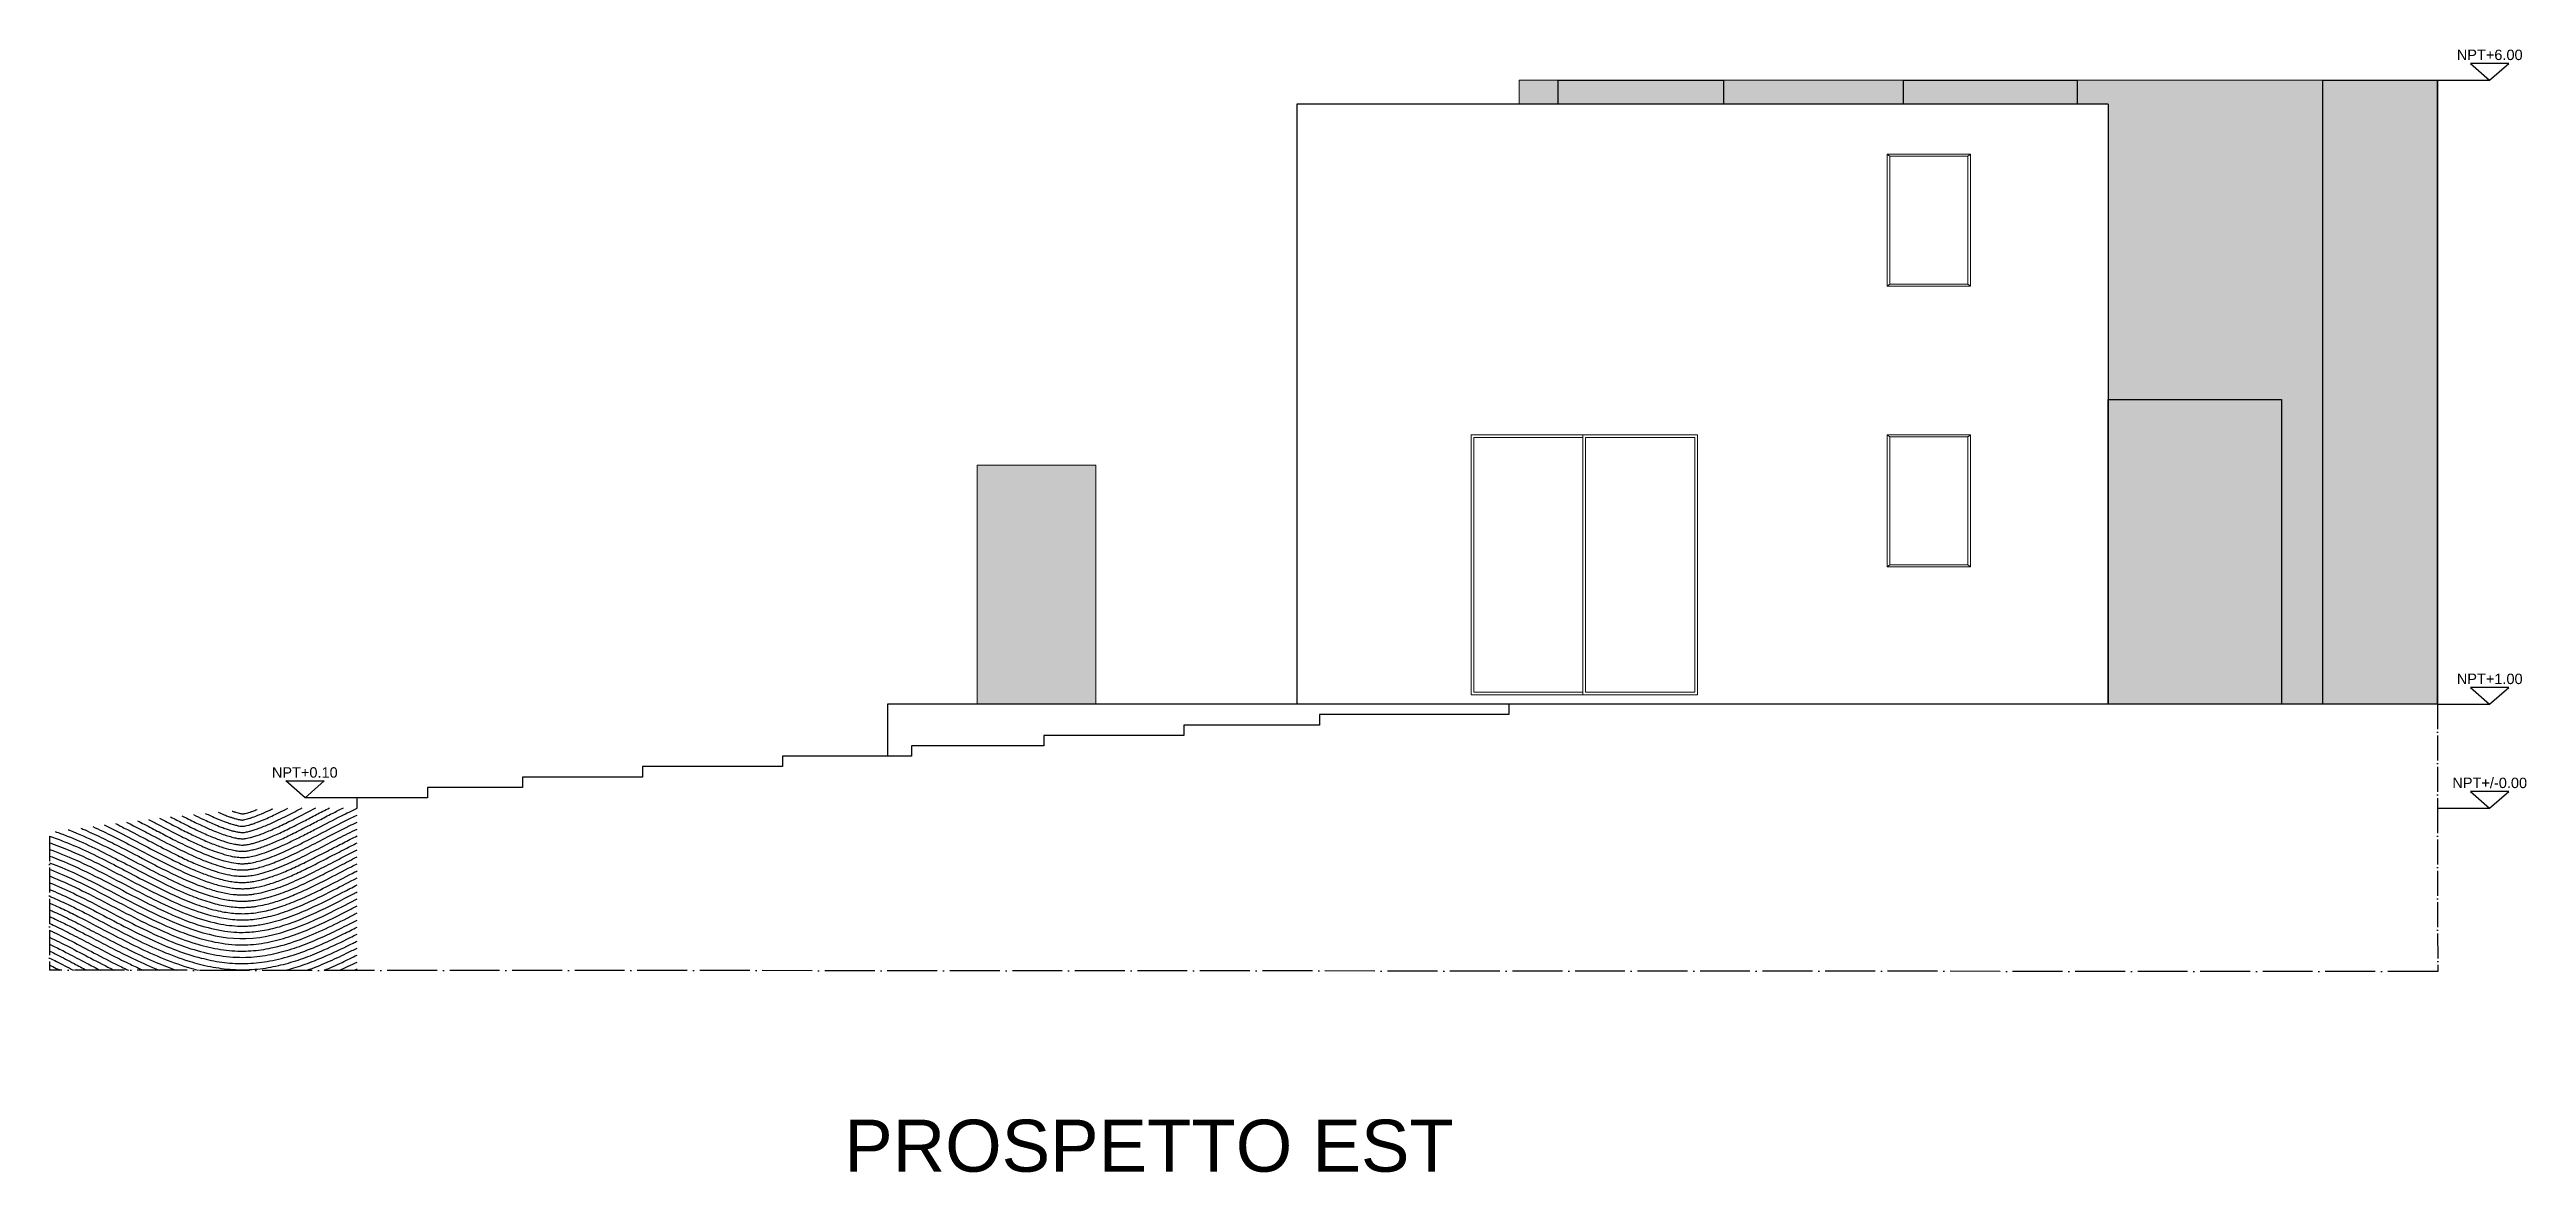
# Model space of a CAD drawing. Header units: millimetres. Extents: x 3463 to 12248, y 1379 to 3914.
# Drawn here: x 9867 to 12248, y 2834 to 3914 of the extents above; entities that cross this region are included whole.
import ezdxf
from ezdxf.enums import TextEntityAlignment as Align

# ---------------------------------------------------------------- set-up
doc = ezdxf.new("R2010")
doc.units = ezdxf.units.MM
doc.linetypes.add('ACAD_ISO04W100', pattern=[30, 24, -3, 0, -3])
for name, color, linetype in [('A-ANNO-SYMB', 3, 'Continuous'), ('A-ANNO-TEXT', 3, 'Continuous'), ('acqua', 140, 'Continuous')]:
    doc.layers.add(name, color=color, linetype=linetype)
doc.layers.add('MURO', color=1, linetype='Continuous', lineweight=25)
doc.layers.add('vetro', color=140, linetype='Continuous', lineweight=15)
doc.layers.add('VERDE_giardino_garden', color=7, linetype='Continuous', lineweight=13, true_color=0x426227)
doc.styles.add('ARIAL', font='Arial.ttf')
doc.styles.get("Standard").update_dxf_attribs({"font": 'Arial.ttf'})

msp = doc.modelspace()

# ---------------------------------------------------------------- texts
at = {"insert": (10630.9, 2885.1), "char_height": 50, "attachment_point": 1}
msp.add_mtext_dynamic_manual_height_columns('PROSPETTO EST', width=1017.121, gutter_width=12.5, heights=[0], dxfattribs=at)
at = {"layer": 'A-ANNO-TEXT', "style": 'ARIAL'}
for s, rotation, p in [('NPT+6.00', 359.935, (12212.7, 3904)), ('NPT+1.00', 359.935, (12212.7, 3304)), ('NPT+0.10', 360, (10112.3, 3214)), ('NPT+/-0.00', 359.935, (12212.7, 3204))]:
    msp.add_text(s, height=10, rotation=rotation, dxfattribs=at).set_placement(p, align=Align.CENTER)

# ---------------------------------------------------------------- hatches: boundary and pattern name
at = {"layer": 'MURO'}
h = msp.add_hatch(color=256, dxfattribs=at)
h.dxf.hatch_style = 1
h.paths.add_polyline_path([(11476.2, 3861.6), (11476.2, 3884.6), (11317.2, 3884.6), (11317.2, 3861.6)])
h = msp.add_hatch(color=256, dxfattribs=at)
h.dxf.hatch_style = 1
h.paths.add_polyline_path([(11816, 3861.6), (11816, 3884.6), (11649.3, 3884.6), (11649.3, 3861.6)])
h = msp.add_hatch(color=256, dxfattribs=at)
h.dxf.hatch_style = 1
h.paths.add_polyline_path([(12162.6, 3884.6), (12052.2, 3884.6), (12052.2, 3284.6), (12162.6, 3284.6)])
h = msp.add_hatch(color=256, dxfattribs=at)
h.dxf.hatch_style = 1
h.paths.add_polyline_path([(12012.5, 3577.6), (11846, 3577.6), (11846, 3284.6), (12012.5, 3284.6)])
at = {"layer": 'VERDE_giardino_garden'}
h = msp.add_hatch(color=256, dxfattribs=at)
h.dxf.hatch_style = 1
h.paths.add_polyline_path([(10872.8, 3514.6), (10758.8, 3514.6), (10758.8, 3284.6), (10872.8, 3284.6)])
at = {"layer": 'vetro'}
h = msp.add_hatch(color=256, dxfattribs=at)
h.dxf.hatch_style = 1
h.paths.add_polyline_path([(11279.7, 3884.6), (11279.7, 3861.6), (11317.2, 3861.6), (11317.2, 3884.6)])
h = msp.add_hatch(color=256, dxfattribs=at)
h.dxf.hatch_style = 1
h.paths.add_polyline_path([(11649.3, 3861.6), (11649.3, 3884.6), (11476.2, 3884.6), (11476.2, 3861.6)])
h = msp.add_hatch(color=256, dxfattribs=at)
h.dxf.hatch_style = 1
h.paths.add_polyline_path([(12052.2, 3884.6), (11816, 3884.6), (11816, 3861.6), (11846, 3861.6), (11846, 3577.6), (12012.5, 3577.6), (12012.5, 3284.6), (12052.2, 3284.6)])

# ---------------------------------------------------------------- linework, layer by layer
for p, q in [((11846, 3861.6), (11066, 3861.6)), ((11066, 3861.6), (11066, 3293.6)), ((11846, 3861.6), (11846, 3284.6)), ((11066, 3293.6), (11066, 3284.6)), ((12162.6, 3284.6), (10672.6, 3284.6)), ((10672.6, 3284.6), (10672.6, 3234.6)), ((10957.2, 3264.6), (10957.2, 3254.6)), ((11087.9, 3264.6), (10957.2, 3264.6)), ((11087.9, 3274.6), (11087.9, 3264.6)), ((11269.7, 3274.6), (11087.9, 3274.6)), ((11173.6, 3284.6), (11173.6, 3284.6)), ((12162.6, 3284.6), (11269.7, 3284.6)), ((11269.7, 3284.6), (11269.7, 3274.6)), ((10822.9, 3244.6), (10695.4, 3244.6)), ((10695.4, 3244.6), (10695.4, 3234.6)), ((10822.9, 3254.6), (10822.9, 3244.6)), ((10957.2, 3254.6), (10822.9, 3254.6)), ((10321.6, 3214.6), (10321.6, 3204.6)), ((10437.1, 3214.6), (10321.6, 3214.6)), ((10437.1, 3224.6), (10437.1, 3214.6)), ((10571.4, 3224.6), (10437.1, 3224.6)), ((10695.4, 3234.6), (10571.4, 3234.6)), ((10571.4, 3234.6), (10571.4, 3224.6)), ((10162.6, 3184.6), (10162.6, 3194.6)), ((10230.3, 3194.6), (10162.6, 3194.6)), ((10230.3, 3204.6), (10230.3, 3194.6)), ((10321.6, 3204.6), (10230.3, 3204.6))]:
    msp.add_line(p, q)
at = {"linetype": 'ACAD_ISO04W100'}
for p, q in [((12162.6, 3284.6), (12162.6, 3184.6)), ((12162.6, 3184.6), (12162.7, 3027.5)), ((9867, 3157.6), (9867, 3028.8))]:
    msp.add_line(p, q, dxfattribs=at)
at = {"linetype": 'ACAD_ISO04W100', "ltscale": 2}
msp.add_line((12162.7, 3027.5), (9866.9, 3028.8), dxfattribs=at)
at = {"layer": 'A-ANNO-SYMB', "ltscale": 0.8}
for p, q in [((12162.6, 3884.6), (12212.6, 3884.5)), ((12162.6, 3284.6), (12212.6, 3284.5)), ((10162.6, 3194.6), (10112.6, 3194.6)), ((12162.6, 3184.6), (12212.6, 3184.5))]:
    msp.add_line(p, q, dxfattribs=at)
at = {"layer": 'A-ANNO-SYMB'}
for points in [[(12212.6, 3884.5), (12231.1, 3900.7), (12194.3, 3900.8)], [(12212.6, 3284.5), (12231.1, 3300.7), (12194.3, 3300.8)], [(10112.6, 3194.6), (10094.2, 3210.8), (10131, 3210.8)], [(12212.6, 3184.5), (12231.1, 3200.7), (12194.3, 3200.8)]]:
    msp.add_lwpolyline(points, close=True, dxfattribs=at)
at = {"layer": 'acqua'}
for points, knots in [([(9908.4, 3167), (9915, 3164), (9921.4, 3160.9), (9934.8, 3154.3), (9941.6, 3150.7), (9954.9, 3143.7), (9961.4, 3140.3), (9974.8, 3133.4), (9981.6, 3129.9), (9994.3, 3123.8), (10000.1, 3121.2), (10010.1, 3117), (10014.4, 3115.4), (10022.6, 3112.5), (10026.5, 3111.3), (10032.5, 3109.8), (10034.6, 3109.3), (10038.8, 3108.5), (10040.9, 3108.1), (10044.7, 3107.6), (10046.6, 3107.4), (10049.8, 3107.3), (10051.2, 3107.2), (10054, 3107.2), (10055.4, 3107.3), (10058.3, 3107.5), (10059.7, 3107.6), (10062.8, 3108), (10064.3, 3108.3), (10069.3, 3109.2), (10072.8, 3110.1), (10080.3, 3112.3), (10084.2, 3113.6), (10092.4, 3116.7), (10096.7, 3118.5), (10105.5, 3122.4), (10110, 3124.5), (10121.4, 3130.1), (10128.3, 3133.7), (10140.7, 3140.1), (10146, 3142.8), (10155.1, 3147.5), (10158.8, 3149.4), (10162.6, 3151.3)], [787.366202, 787.366202, 787.366202, 787.366202, 806.096139, 806.096139, 826.792454, 826.792454, 847.488768, 847.488768, 870.365644, 870.365644, 891.191598, 891.191598, 907.455136, 907.455136, 923.718674, 923.718674, 933.434084, 933.434084, 943.149493, 943.149493, 952.422868, 952.422868, 960.209522, 960.209522, 967.996176, 967.996176, 975.78283, 975.78283, 983.569483, 983.569483, 999.746039, 999.746039, 1015.922595, 1015.922595, 1032.099151, 1032.099151, 1048.275707, 1048.275707, 1071.497054, 1071.497054, 1088.234468, 1088.234468, 1099.624621, 1099.624621, 1099.624621, 1099.624621]), ([(9919.5, 3168.5), (9924.7, 3166), (9929.7, 3163.5), (9942.1, 3157.2), (9949.3, 3153.4), (9963.3, 3146.1), (9970.1, 3142.5), (9981.9, 3136.5), (9986.9, 3134), (9996.6, 3129.4), (10001.3, 3127.2), (10010, 3123.5), (10014.1, 3121.9), (10021.9, 3119.1), (10025.6, 3117.9), (10031.6, 3116.2), (10034.1, 3115.6), (10038.4, 3114.6), (10040.4, 3114.3), (10044.2, 3113.7), (10046, 3113.5), (10049.2, 3113.3), (10050.7, 3113.2), (10053.6, 3113.2), (10055, 3113.3), (10057.9, 3113.5), (10059.4, 3113.6), (10062.6, 3114.1), (10064.2, 3114.3), (10070.1, 3115.5), (10074.7, 3116.8), (10083.6, 3119.8), (10087.8, 3121.4), (10096.6, 3125), (10101.1, 3127), (10110.6, 3131.5), (10115.5, 3133.9), (10125.6, 3139), (10130.8, 3141.7), (10140.5, 3146.7), (10144.9, 3149), (10153.8, 3153.6), (10158.2, 3155.8), (10162.6, 3158)], [795.471948, 795.471948, 795.471948, 795.471948, 810.332287, 810.332287, 832.324598, 832.324598, 854.316908, 854.316908, 871.363763, 871.363763, 888.410617, 888.410617, 904.11704, 904.11704, 919.823463, 919.823463, 930.959131, 930.959131, 940.763381, 940.763381, 950.567632, 950.567632, 959.288662, 959.288662, 968.009692, 968.009692, 976.730721, 976.730721, 985.451751, 985.451751, 1006.827432, 1006.827432, 1023.903169, 1023.903169, 1040.978906, 1040.978906, 1058.054643, 1058.054643, 1075.130379, 1075.130379, 1089.115482, 1089.115482, 1102.252281, 1102.252281, 1102.252281, 1102.252281]), ([(9930.3, 3169.9), (9933.2, 3168.5), (9936, 3167), (9947, 3161.4), (9954.9, 3157.3), (9970.2, 3149.3), (9977.6, 3145.4), (9989.6, 3139.4), (9994.3, 3137.1), (10003.4, 3132.8), (10007.9, 3130.9), (10016.4, 3127.4), (10020.4, 3125.9), (10028.1, 3123.4), (10031.7, 3122.3), (10038.5, 3120.7), (10041.6, 3120.1), (10046.4, 3119.5), (10048.2, 3119.4), (10050.9, 3119.2), (10051.8, 3119.2), (10053.5, 3119.2), (10054.3, 3119.2), (10056.7, 3119.4), (10058.5, 3119.5), (10062.2, 3120.1), (10064.3, 3120.4), (10068.5, 3121.4), (10070.8, 3122), (10075.9, 3123.5), (10078.7, 3124.4), (10084.7, 3126.6), (10087.9, 3127.8), (10096.3, 3131.4), (10101.8, 3133.9), (10113.3, 3139.5), (10119.2, 3142.5), (10131.7, 3148.9), (10138.2, 3152.3), (10150.6, 3158.7), (10156.5, 3161.7), (10162.6, 3164.6)], [803.350608, 803.350608, 803.350608, 803.350608, 811.698307, 811.698307, 835.944033, 835.944033, 860.189758, 860.189758, 876.835636, 876.835636, 893.481514, 893.481514, 910.127392, 910.127392, 926.77327, 926.77327, 943.419148, 943.419148, 954.161296, 954.161296, 960.674093, 960.674093, 965.816346, 965.816346, 977.121142, 977.121142, 988.425937, 988.425937, 999.730733, 999.730733, 1012.609302, 1012.609302, 1025.48787, 1025.48787, 1046.03627, 1046.03627, 1066.58467, 1066.58467, 1087.13307, 1087.13307, 1104.813246, 1104.813246, 1104.813246, 1104.813246]), ([(9941, 3171.2), (9943.3, 3170.1), (9945.5, 3168.9), (9952.9, 3165.1), (9957.9, 3162.5), (9970.5, 3155.9), (9978, 3152), (9992.3, 3144.7), (9999.1, 3141.4), (10009.3, 3136.9), (10012.9, 3135.3), (10019.8, 3132.6), (10023.1, 3131.4), (10029.4, 3129.3), (10032.4, 3128.4), (10038.8, 3126.8), (10041.9, 3126.2), (10046.5, 3125.5), (10048, 3125.4), (10050.4, 3125.2), (10051.4, 3125.2), (10052.8, 3125.2), (10053.4, 3125.2), (10054.4, 3125.3), (10054.8, 3125.3), (10055.8, 3125.3), (10056.3, 3125.4), (10057.8, 3125.5), (10058.9, 3125.7), (10061.1, 3126), (10062.3, 3126.2), (10065.3, 3126.8), (10067.2, 3127.3), (10071.2, 3128.3), (10073.3, 3129), (10077.7, 3130.4), (10080, 3131.3), (10084.8, 3133.1), (10087.3, 3134.1), (10092.5, 3136.3), (10095.2, 3137.5), (10103.4, 3141.3), (10109.2, 3144.2), (10121.3, 3150.3), (10127.7, 3153.6), (10140.9, 3160.4), (10147.7, 3164), (10157.4, 3168.8), (10160, 3170), (10162.6, 3171.3)], [811.121461, 811.121461, 811.121461, 811.121461, 817.845103, 817.845103, 833.221662, 833.221662, 857.607201, 857.607201, 881.992741, 881.992741, 896.085983, 896.085983, 910.179225, 910.179225, 924.621369, 924.621369, 942.352691, 942.352691, 952.658851, 952.658851, 959.36344, 959.36344, 963.673041, 963.673041, 967.295137, 967.295137, 970.917234, 970.917234, 978.161427, 978.161427, 985.40562, 985.40562, 995.807955, 995.807955, 1006.210289, 1006.210289, 1016.612624, 1016.612624, 1027.014958, 1027.014958, 1037.417293, 1037.417293, 1058.221962, 1058.221962, 1079.026631, 1079.026631, 1099.8313, 1099.8313, 1107.302647, 1107.302647, 1107.302647, 1107.302647]), ([(9951.6, 3172.6), (9953.7, 3171.4), (9955.9, 3170.3), (9962.9, 3166.7), (9967.6, 3164.2), (9976.9, 3159.3), (9981.5, 3156.9), (9991.9, 3151.6), (9997.7, 3148.7), (10008.8, 3143.6), (10014.1, 3141.3), (10022.2, 3138.1), (10025.4, 3136.9), (10031.2, 3135), (10034, 3134.2), (10040.3, 3132.6), (10043.6, 3132), (10047.5, 3131.5), (10048.5, 3131.4), (10050.1, 3131.3), (10050.8, 3131.2), (10052, 3131.2), (10052.6, 3131.2), (10053.6, 3131.2), (10054.2, 3131.3), (10055.3, 3131.3), (10055.9, 3131.4), (10057.7, 3131.5), (10058.9, 3131.7), (10062, 3132.2), (10064, 3132.7), (10068.4, 3133.8), (10070.7, 3134.4), (10075.7, 3136.1), (10078.3, 3137), (10083.9, 3139.2), (10086.9, 3140.4), (10093, 3143.1), (10096.2, 3144.6), (10102.8, 3147.7), (10106.2, 3149.4), (10116.8, 3154.7), (10124.3, 3158.6), (10140, 3166.7), (10148.3, 3171), (10158.8, 3176.1), (10160.7, 3177), (10162.6, 3178)], [818.891462, 818.891462, 818.891462, 818.891462, 825.365112, 825.365112, 840.370424, 840.370424, 855.375735, 855.375735, 876.042045, 876.042045, 896.708355, 896.708355, 910.504909, 910.504909, 924.301464, 924.301464, 944.294997, 944.294997, 951.646634, 951.646634, 956.960678, 956.960678, 961.861669, 961.861669, 966.762661, 966.762661, 971.663652, 971.663652, 980.796013, 980.796013, 993.155987, 993.155987, 1005.515961, 1005.515961, 1017.875935, 1017.875935, 1030.235908, 1030.235908, 1042.595882, 1042.595882, 1054.955856, 1054.955856, 1079.675803, 1079.675803, 1104.395751, 1104.395751, 1109.717965, 1109.717965, 1109.717965, 1109.717965]), ([(9962.1, 3173.8), (9965.5, 3172.1), (9968.8, 3170.3), (9977.5, 3165.8), (9982.8, 3163), (9993.1, 3157.7), (9998, 3155.3), (10007.5, 3150.8), (10012, 3148.7), (10019.4, 3145.6), (10022.4, 3144.4), (10028.2, 3142.3), (10030.9, 3141.4), (10035.3, 3140.1), (10037.1, 3139.5), (10041.4, 3138.5), (10043.7, 3138), (10046.9, 3137.6), (10047.9, 3137.5), (10049.8, 3137.3), (10050.6, 3137.3), (10051.9, 3137.2), (10052.3, 3137.2), (10053.1, 3137.2), (10053.5, 3137.2), (10054.3, 3137.3), (10054.7, 3137.3), (10056, 3137.4), (10057, 3137.5), (10059.8, 3137.9), (10061.8, 3138.3), (10066.2, 3139.4), (10068.7, 3140.1), (10074.1, 3141.9), (10077.1, 3143), (10083.3, 3145.4), (10086.5, 3146.8), (10093.4, 3149.9), (10097, 3151.6), (10104.5, 3155.3), (10108.4, 3157.2), (10116.5, 3161.3), (10120.7, 3163.5), (10132.2, 3169.5), (10139.7, 3173.4), (10152.5, 3179.7), (10157.5, 3182.2), (10162.6, 3184.6)], [826.765081, 826.765081, 826.765081, 826.765081, 837.068898, 837.068898, 854.642899, 854.642899, 872.2169, 872.2169, 889.7909, 889.7909, 902.827977, 902.827977, 915.865053, 915.865053, 925.831881, 925.831881, 940.797717, 940.797717, 948.715382, 948.715382, 956.633047, 956.633047, 960.829958, 960.829958, 965.026869, 965.026869, 969.223779, 969.223779, 977.67725, 977.67725, 991.694097, 991.694097, 1005.710943, 1005.710943, 1019.727789, 1019.727789, 1033.563667, 1033.563667, 1047.399544, 1047.399544, 1061.235422, 1061.235422, 1075.071299, 1075.071299, 1098.010958, 1098.010958, 1112.056864, 1112.056864, 1112.056864, 1112.056864]), ([(9972.7, 3175.1), (9975.2, 3173.7), (9977.7, 3172.4), (9985, 3168.6), (9989.7, 3166.2), (9998.6, 3161.7), (10002.9, 3159.6), (10011.8, 3155.4), (10016.2, 3153.4), (10024.5, 3150), (10028.3, 3148.6), (10035.3, 3146.3), (10038.4, 3145.4), (10043.1, 3144.3), (10044.9, 3143.9), (10047.3, 3143.6), (10048.1, 3143.5), (10049.6, 3143.3), (10050.4, 3143.3), (10051.7, 3143.2), (10052.3, 3143.2), (10053.2, 3143.2), (10053.4, 3143.2), (10054.2, 3143.3), (10054.7, 3143.3), (10055.8, 3143.4), (10056.4, 3143.5), (10058.3, 3143.8), (10059.8, 3144), (10062.9, 3144.8), (10064.5, 3145.2), (10067.5, 3146), (10069, 3146.5), (10072, 3147.5), (10073.7, 3148.1), (10078.9, 3150.1), (10082.7, 3151.7), (10090.8, 3155.3), (10095.2, 3157.4), (10104.4, 3161.9), (10109.2, 3164.3), (10118.1, 3168.9), (10122.1, 3171), (10130.2, 3175.2), (10134.4, 3177.4), (10142.3, 3181.4), (10145.9, 3183.2), (10149.5, 3185)], [834.860843, 834.860843, 834.860843, 834.860843, 842.898218, 842.898218, 858.646171, 858.646171, 874.394125, 874.394125, 892.367795, 892.367795, 910.047377, 910.047377, 927.72696, 927.72696, 940.353266, 940.353266, 947.118688, 947.118688, 954.501635, 954.501635, 961.884583, 961.884583, 965.405593, 965.405593, 971.364729, 971.364729, 977.323865, 977.323865, 989.242138, 989.242138, 999.253952, 999.253952, 1007.436648, 1007.436648, 1015.619343, 1015.619343, 1032.531321, 1032.531321, 1049.443298, 1049.443298, 1066.355276, 1066.355276, 1079.189786, 1079.189786, 1092.024295, 1092.024295, 1102.364169, 1102.364169, 1102.364169, 1102.364169]), ([(9983.3, 3176.2), (9987.3, 3174.2), (9991.2, 3172.2), (10000.2, 3167.6), (10005.1, 3165.2), (10014.5, 3160.8), (10018.9, 3158.8), (10026.8, 3155.6), (10030.4, 3154.2), (10036.8, 3152.1), (10039.7, 3151.2), (10043.9, 3150.3), (10045.4, 3150), (10047.6, 3149.6), (10048.3, 3149.5), (10049.9, 3149.3), (10050.7, 3149.3), (10051.7, 3149.2), (10052, 3149.2), (10052.5, 3149.2), (10052.7, 3149.2), (10053, 3149.2), (10053.2, 3149.2), (10053.8, 3149.3), (10054.4, 3149.3), (10055.6, 3149.4), (10056.3, 3149.5), (10057.8, 3149.8), (10058.7, 3149.9), (10060.7, 3150.4), (10061.9, 3150.7), (10064.5, 3151.4), (10065.9, 3151.8), (10068.9, 3152.8), (10070.5, 3153.4), (10074, 3154.6), (10075.7, 3155.3), (10079.5, 3156.9), (10081.5, 3157.7), (10087.6, 3160.4), (10092, 3162.5), (10101.3, 3167), (10106.2, 3169.5), (10115.3, 3174.2), (10119.3, 3176.3), (10127.5, 3180.6), (10131.7, 3182.7), (10136.1, 3185)], [843.323833, 843.323833, 843.323833, 843.323833, 856.43865, 856.43865, 874.631231, 874.631231, 892.823813, 892.823813, 909.917941, 909.917941, 927.012069, 927.012069, 938.580819, 938.580819, 945.515396, 945.515396, 954.88255, 954.88255, 959.449127, 959.449127, 962.365144, 962.365144, 965.281161, 965.281161, 972.794371, 972.794371, 980.307581, 980.307581, 987.820791, 987.820791, 996.528862, 996.528862, 1005.236932, 1005.236932, 1013.945003, 1013.945003, 1022.653073, 1022.653073, 1031.361144, 1031.361144, 1048.777285, 1048.777285, 1066.193427, 1066.193427, 1079.227584, 1079.227584, 1092.068513, 1092.068513, 1092.068513, 1092.068513]), ([(9994.2, 3177.4), (9995.8, 3176.6), (9997.4, 3175.7), (10003.3, 3172.8), (10007.4, 3170.7), (10015.1, 3167.1), (10018.6, 3165.5), (10024.4, 3163), (10026.8, 3162.1), (10031.2, 3160.3), (10033.3, 3159.6), (10037.3, 3158.3), (10039.1, 3157.7), (10041.7, 3157), (10042.6, 3156.7), (10045.1, 3156.1), (10046.5, 3155.8), (10048.8, 3155.5), (10049.6, 3155.4), (10050.9, 3155.3), (10051.4, 3155.2), (10052.1, 3155.2), (10052.4, 3155.2), (10052.7, 3155.2), (10052.8, 3155.2), (10052.9, 3155.2), (10053, 3155.2), (10053.3, 3155.2), (10053.5, 3155.3), (10054, 3155.3), (10054.3, 3155.3), (10055.3, 3155.4), (10056, 3155.5), (10057.7, 3155.9), (10058.6, 3156.1), (10060.8, 3156.6), (10062, 3156.9), (10064.6, 3157.7), (10066, 3158.2), (10069.1, 3159.2), (10070.7, 3159.8), (10074.1, 3161.1), (10075.9, 3161.9), (10079.7, 3163.5), (10081.7, 3164.4), (10085.9, 3166.3), (10088, 3167.3), (10094.7, 3170.5), (10099.4, 3172.8), (10109.5, 3178), (10114.8, 3180.7), (10121.2, 3184), (10122.1, 3184.5), (10123, 3185)], [852.354859, 852.354859, 852.354859, 852.354859, 857.999107, 857.999107, 873.318506, 873.318506, 887.820851, 887.820851, 898.651409, 898.651409, 909.481967, 909.481967, 920.38386, 920.38386, 926.500127, 926.500127, 938.732662, 938.732662, 948.498393, 948.498393, 955.836985, 955.836985, 961.165693, 961.165693, 963.407617, 963.407617, 965.095888, 965.095888, 969.676456, 969.676456, 974.257024, 974.257024, 982.973276, 982.973276, 991.689528, 991.689528, 1000.40578, 1000.40578, 1009.122033, 1009.122033, 1017.838285, 1017.838285, 1026.554537, 1026.554537, 1035.270789, 1035.270789, 1043.987041, 1043.987041, 1061.419545, 1061.419545, 1078.852049, 1078.852049, 1081.61641, 1081.61641, 1081.61641, 1081.61641]), ([(10005.2, 3178.5), (10008.4, 3177), (10011.4, 3175.5), (10018.7, 3172.1), (10022.8, 3170.2), (10029, 3167.6), (10031.3, 3166.7), (10034.9, 3165.4), (10036.3, 3164.9), (10039, 3164), (10040.2, 3163.6), (10042.6, 3162.9), (10043.7, 3162.6), (10046.1, 3162.1), (10047.4, 3161.8), (10049.4, 3161.5), (10050.3, 3161.4), (10051.5, 3161.2), (10051.9, 3161.2), (10052.3, 3161.2), (10052.4, 3161.2), (10052.6, 3161.2), (10052.6, 3161.2), (10052.7, 3161.2), (10052.7, 3161.2), (10052.8, 3161.2), (10052.9, 3161.2), (10052.9, 3161.2), (10053, 3161.2), (10053.1, 3161.2), (10053.3, 3161.3), (10053.7, 3161.3), (10054, 3161.3), (10054.9, 3161.5), (10055.6, 3161.6), (10057.2, 3161.9), (10058.1, 3162.1), (10060.2, 3162.7), (10061.4, 3163), (10064, 3163.8), (10065.4, 3164.3), (10068.4, 3165.4), (10070.1, 3166), (10073.5, 3167.4), (10075.3, 3168.1), (10082, 3171), (10087.3, 3173.6), (10098, 3178.8), (10103.2, 3181.5), (10109.1, 3184.6), (10109.5, 3184.8), (10109.9, 3185)], [862.27221, 862.27221, 862.27221, 862.27221, 873.786909, 873.786909, 891.353765, 891.353765, 902.590247, 902.590247, 910.40945, 910.40945, 918.228652, 918.228652, 926.308944, 926.308944, 937.468599, 937.468599, 948.628253, 948.628253, 957.653753, 957.653753, 961.138367, 961.138367, 963.3738, 963.3738, 964.834193, 964.834193, 966.294587, 966.294587, 967.754981, 967.754981, 970.675768, 970.675768, 976.749956, 976.749956, 985.499975, 985.499975, 994.249994, 994.249994, 1003.000013, 1003.000013, 1011.750032, 1011.750032, 1020.50005, 1020.50005, 1029.250069, 1029.250069, 1051.08794, 1051.08794, 1069.387586, 1069.387586, 1070.680945, 1070.680945, 1070.680945, 1070.680945]), ([(10016.7, 3179.6), (10018.5, 3178.8), (10020.2, 3178), (10024.1, 3176.2), (10026.2, 3175.3), (10030.6, 3173.5), (10032.8, 3172.6), (10036.2, 3171.3), (10037.4, 3170.9), (10039.5, 3170.1), (10040.4, 3169.9), (10042.2, 3169.3), (10043, 3169.1), (10044.5, 3168.7), (10045.1, 3168.5), (10046.3, 3168.2), (10046.8, 3168.1), (10047.8, 3167.8), (10048.3, 3167.8), (10049.5, 3167.5), (10050.2, 3167.4), (10051.3, 3167.3), (10051.8, 3167.2), (10052.2, 3167.2), (10052.3, 3167.2), (10052.4, 3167.2), (10052.4, 3167.2), (10052.5, 3167.2), (10052.5, 3167.2), (10052.5, 3167.2), (10052.5, 3167.2), (10052.5, 3167.2), (10052.5, 3167.2), (10052.5, 3167.2), (10052.5, 3167.2), (10052.6, 3167.2), (10052.8, 3167.2), (10053.1, 3167.3), (10053.2, 3167.3), (10053.9, 3167.4), (10054.5, 3167.5), (10056, 3167.8), (10057, 3168), (10058.9, 3168.5), (10059.8, 3168.8), (10062, 3169.5), (10063.3, 3169.9), (10067.4, 3171.4), (10070.6, 3172.6), (10076.2, 3175), (10078.3, 3176), (10082.8, 3178.1), (10085.1, 3179.2), (10090.3, 3181.7), (10093.2, 3183.1), (10096.1, 3184.6)], [873.630941, 873.630941, 873.630941, 873.630941, 880.777667, 880.777667, 890.200352, 890.200352, 901.365373, 901.365373, 908.438874, 908.438874, 914.128136, 914.128136, 919.817398, 919.817398, 925.069776, 925.069776, 929.859413, 929.859413, 934.649051, 934.649051, 944.228325, 944.228325, 953.8076, 953.8076, 959.083061, 959.083061, 961.818353, 961.818353, 963.025703, 963.025703, 963.992543, 963.992543, 964.798337, 964.798337, 966.52065, 966.52065, 971.36936, 971.36936, 976.218069, 976.218069, 985.804348, 985.804348, 995.390628, 995.390628, 1002.760315, 1002.760315, 1011.359984, 1011.359984, 1028.162401, 1028.162401, 1037.729444, 1037.729444, 1047.296488, 1047.296488, 1058.02252, 1058.02252, 1058.02252, 1058.02252]), ([(10028.9, 3180.7), (10030, 3180.2), (10031, 3179.8), (10033.9, 3178.6), (10035.6, 3177.9), (10038.4, 3176.9), (10039.6, 3176.5), (10041.7, 3175.8), (10042.6, 3175.5), (10044.4, 3174.9), (10045.2, 3174.7), (10046.5, 3174.3), (10047.1, 3174.2), (10048.1, 3173.9), (10048.5, 3173.8), (10049.4, 3173.6), (10049.8, 3173.6), (10051.1, 3173.3), (10051.7, 3173.3), (10052.2, 3173.2), (10052.3, 3173.2), (10052.3, 3173.2)], [887.656662, 887.656662, 887.656662, 887.656662, 892.760318, 892.760318, 901.776745, 901.776745, 908.710546, 908.710546, 915.046397, 915.046397, 921.382248, 921.382248, 926.300794, 926.300794, 931.219339, 931.219339, 936.137884, 936.137884, 949.55519, 949.55519, 953.859647, 953.859647, 953.859647, 953.859647]), ([(10042.6, 3181.8), (10042.6, 3181.8), (10042.7, 3181.8), (10043.7, 3181.4), (10044.7, 3181.1), (10046.6, 3180.5), (10047.4, 3180.3), (10048.9, 3179.9), (10049.5, 3179.8), (10050.5, 3179.5), (10050.9, 3179.5), (10051.6, 3179.3), (10051.9, 3179.3), (10052.3, 3179.2), (10052.5, 3179.2), (10052.6, 3179.2), (10052.6, 3179.2), (10052.6, 3179.2)], [908.815565, 908.815565, 908.815565, 908.815565, 908.878669, 908.878669, 916.098525, 916.098525, 923.318382, 923.318382, 930.538238, 930.538238, 936.581596, 936.581596, 942.624955, 942.624955, 949.189531, 949.189531, 952.162562, 952.162562, 952.162562, 952.162562]), ([(10052.3, 3173.2), (10052.4, 3173.2), (10052.7, 3173.3), (10053.5, 3173.4), (10054, 3173.5), (10055.4, 3173.8), (10056.2, 3174), (10057.8, 3174.5), (10058.6, 3174.7), (10060.3, 3175.2), (10061.2, 3175.5), (10064.2, 3176.6), (10066.5, 3177.5), (10071.4, 3179.5), (10074.1, 3180.7), (10078.5, 3182.7), (10079.9, 3183.4), (10081.5, 3184.1)], [971.235705, 971.235705, 971.235705, 971.235705, 979.973612, 979.973612, 988.711518, 988.711518, 997.449425, 997.449425, 1003.927903, 1003.927903, 1010.40638, 1010.40638, 1023.363336, 1023.363336, 1036.320291, 1036.320291, 1042.612221, 1042.612221, 1042.612221, 1042.612221]), ([(10052.6, 3179.2), (10052.7, 3179.2), (10053, 3179.3), (10053.8, 3179.4), (10054.3, 3179.5), (10055.7, 3179.8), (10056.5, 3180), (10058.1, 3180.5), (10058.9, 3180.7), (10060.6, 3181.2), (10061.5, 3181.5), (10063.7, 3182.3), (10065, 3182.8), (10066.4, 3183.3)], [971.235705, 971.235705, 971.235705, 971.235705, 979.973612, 979.973612, 988.711518, 988.711518, 997.449425, 997.449425, 1003.927903, 1003.927903, 1010.40638, 1010.40638, 1018.205773, 1018.205773, 1018.205773, 1018.205773]), ([(9867, 3157.6), (9871.9, 3156), (9876.7, 3154.2), (9889.1, 3149.4), (9896.6, 3146.1), (9911.4, 3139.1), (9918.7, 3135.5), (9933.1, 3128.1), (9940.2, 3124.3), (9956.1, 3116), (9964.8, 3111.5), (9980.2, 3103.9), (9986.9, 3100.8), (10000, 3095.1), (10006.5, 3092.6), (10019.1, 3088.4), (10025.2, 3086.7), (10036.1, 3084.5), (10040.8, 3083.8), (10048.1, 3083.3), (10050.8, 3083.2), (10055, 3083.2), (10056.6, 3083.3), (10061.3, 3083.6), (10064.5, 3084), (10072.8, 3085.4), (10078, 3086.6), (10088.6, 3089.7), (10094, 3091.6), (10105.1, 3096), (10110.8, 3098.5), (10123.6, 3104.4), (10130.9, 3108), (10145.5, 3115.5), (10153, 3119.4), (10161.2, 3123.7), (10161.9, 3124), (10162.6, 3124.4)], [756.705727, 756.705727, 756.705727, 756.705727, 770.640883, 770.640883, 792.897199, 792.897199, 815.153514, 815.153514, 837.409829, 837.409829, 865.419058, 865.419058, 887.721038, 887.721038, 910.023017, 910.023017, 932.324996, 932.324996, 950.432718, 950.432718, 961.196824, 961.196824, 967.519187, 967.519187, 980.163913, 980.163913, 999.646129, 999.646129, 1019.128344, 1019.128344, 1038.61056, 1038.61056, 1062.501355, 1062.501355, 1086.39215, 1086.39215, 1088.539663, 1088.539663, 1088.539663, 1088.539663]), ([(9867, 3151.3), (9868.5, 3150.8), (9870, 3150.3), (9878.2, 3147.3), (9884.8, 3144.6), (9901.4, 3137.4), (9911.2, 3132.6), (9930.6, 3122.6), (9940.2, 3117.6), (9958.8, 3107.8), (9967.9, 3103.2), (9985.6, 3094.7), (9994.4, 3090.9), (10011.6, 3084.4), (10019.9, 3081.8), (10033.9, 3078.8), (10039.5, 3077.9), (10047.6, 3077.3), (10050.2, 3077.2), (10054.5, 3077.2), (10056.4, 3077.3), (10060.2, 3077.5), (10062.1, 3077.7), (10069.9, 3078.6), (10075.9, 3079.9), (10088.2, 3083.2), (10094.4, 3085.4), (10107.2, 3090.3), (10113.7, 3093.2), (10126.9, 3099.3), (10133.5, 3102.7), (10147.6, 3109.9), (10155.1, 3113.8), (10162.6, 3117.6)], [758.533338, 758.533338, 758.533338, 758.533338, 762.891109, 762.891109, 782.720474, 782.720474, 812.831204, 812.831204, 842.941934, 842.941934, 871.982068, 871.982068, 901.022203, 901.022203, 930.062337, 930.062337, 950.620938, 950.620938, 960.089434, 960.089434, 967.183877, 967.183877, 974.27832, 974.27832, 996.158558, 996.158558, 1018.038797, 1018.038797, 1039.919035, 1039.919035, 1061.799273, 1061.799273, 1085.657712, 1085.657712, 1085.657712, 1085.657712]), ([(9867, 3144.9), (9875.4, 3142), (9883.7, 3138.6), (9901.7, 3130.6), (9911.3, 3125.8), (9930.5, 3115.9), (9940.1, 3110.8), (9958.9, 3101), (9968.3, 3096.3), (9986.8, 3087.6), (9996, 3083.7), (10014.1, 3077.3), (10022.9, 3074.8), (10035.4, 3072.5), (10039, 3072), (10046, 3071.4), (10049.3, 3071.2), (10054.6, 3071.2), (10056.6, 3071.3), (10060.6, 3071.5), (10062.6, 3071.7), (10068.7, 3072.4), (10072.7, 3073.2), (10083.4, 3075.5), (10090, 3077.5), (10103.4, 3082.3), (10110.2, 3085.1), (10127.5, 3092.9), (10138.1, 3098.2), (10153.4, 3106.1), (10158, 3108.5), (10162.6, 3110.9)], [760.459462, 760.459462, 760.459462, 760.459462, 785.73927, 785.73927, 815.710483, 815.710483, 845.681697, 845.681697, 875.652911, 875.652911, 905.624124, 905.624124, 935.595338, 935.595338, 948.345182, 948.345182, 960.009353, 960.009353, 967.10454, 967.10454, 974.199727, 974.199727, 988.390101, 988.390101, 1011.008127, 1011.008127, 1033.626153, 1033.626153, 1068.008447, 1068.008447, 1082.745931, 1082.745931, 1082.745931, 1082.745931]), ([(9872.3, 3162.1), (9876.2, 3160.8), (9880.1, 3159.4), (9892, 3154.7), (9899.8, 3151.2), (9915.2, 3143.9), (9922.8, 3140.1), (9937.7, 3132.4), (9945.1, 3128.6), (9960.9, 3120.3), (9969.3, 3115.9), (9985.7, 3107.9), (9993.8, 3104.2), (10007.2, 3098.8), (10012.8, 3096.8), (10023.7, 3093.4), (10028.9, 3092), (10039, 3090.1), (10043.9, 3089.5), (10050, 3089.2), (10051.4, 3089.2), (10054.1, 3089.2), (10055.5, 3089.3), (10058.3, 3089.4), (10059.7, 3089.5), (10062.5, 3089.8), (10063.9, 3090), (10068.3, 3090.7), (10071.2, 3091.2), (10078.7, 3093), (10083.3, 3094.3), (10092.7, 3097.5), (10097.6, 3099.4), (10107.5, 3103.6), (10112.6, 3105.9), (10122.9, 3110.8), (10128.2, 3113.4), (10141.2, 3120.1), (10149.1, 3124.2), (10159, 3129.3), (10160.8, 3130.2), (10162.6, 3131.1)], [759.888444, 759.888444, 759.888444, 759.888444, 770.881647, 770.881647, 793.864996, 793.864996, 816.848345, 816.848345, 839.831694, 839.831694, 867.090872, 867.090872, 894.350049, 894.350049, 914.361952, 914.361952, 934.373855, 934.373855, 954.385758, 954.385758, 960.242831, 960.242831, 966.227368, 966.227368, 972.211905, 972.211905, 978.196442, 978.196442, 990.165516, 990.165516, 1007.724554, 1007.724554, 1025.283591, 1025.283591, 1042.842628, 1042.842628, 1060.401666, 1060.401666, 1085.693193, 1085.693193, 1091.384592, 1091.384592, 1091.384592, 1091.384592]), ([(9885, 3163.9), (9885.4, 3163.7), (9885.7, 3163.6), (9895, 3159.9), (9903.7, 3156.1), (9920.7, 3147.9), (9929.1, 3143.7), (9945.4, 3135.2), (9953.3, 3131), (9969, 3122.9), (9976.6, 3119), (9991.5, 3111.9), (9998.7, 3108.6), (10011.1, 3103.7), (10016.4, 3101.9), (10025.7, 3099.1), (10029.8, 3098), (10036.1, 3096.8), (10038.4, 3096.4), (10042.7, 3095.8), (10044.6, 3095.6), (10048.1, 3095.3), (10049.5, 3095.3), (10052.1, 3095.2), (10053.3, 3095.2), (10055.6, 3095.3), (10056.7, 3095.3), (10059.1, 3095.5), (10060.2, 3095.6), (10063.9, 3096), (10066.4, 3096.4), (10071.5, 3097.5), (10074.2, 3098.1), (10079.6, 3099.5), (10082.4, 3100.4), (10090.9, 3103.2), (10096.8, 3105.5), (10109.1, 3110.8), (10115.4, 3113.8), (10127.1, 3119.6), (10132.5, 3122.3), (10143.4, 3127.9), (10148.9, 3130.8), (10157.2, 3135.1), (10159.9, 3136.5), (10162.6, 3137.9)], [769.831629, 769.831629, 769.831629, 769.831629, 770.798942, 770.798942, 795.968104, 795.968104, 821.137265, 821.137265, 846.306427, 846.306427, 871.475589, 871.475589, 896.644751, 896.644751, 916.235196, 916.235196, 932.428454, 932.428454, 942.185535, 942.185535, 950.850971, 950.850971, 957.557748, 957.557748, 962.943668, 962.943668, 968.329588, 968.329588, 973.715508, 973.715508, 984.682415, 984.682415, 995.649322, 995.649322, 1006.616229, 1006.616229, 1028.550044, 1028.550044, 1050.483859, 1050.483859, 1068.166049, 1068.166049, 1085.84824, 1085.84824, 1094.185322, 1094.185322, 1094.185322, 1094.185322]), ([(9896.9, 3165.5), (9898.3, 3164.9), (9899.7, 3164.3), (9907, 3161.1), (9912.9, 3158.3), (9924.5, 3152.7), (9930.2, 3149.8), (9947, 3141.2), (9957.8, 3135.4), (9975.1, 3126.5), (9981.7, 3123.2), (9994.6, 3117), (10000.9, 3114.3), (10012.3, 3109.7), (10017.5, 3107.9), (10026.8, 3105), (10030.9, 3103.9), (10038.9, 3102.3), (10042.7, 3101.8), (10047.7, 3101.4), (10049, 3101.3), (10051.5, 3101.2), (10052.6, 3101.2), (10054.8, 3101.3), (10055.9, 3101.3), (10058.2, 3101.4), (10059.3, 3101.6), (10061.7, 3101.8), (10062.9, 3102), (10066.7, 3102.6), (10069.5, 3103.1), (10075.3, 3104.6), (10078.3, 3105.4), (10084.5, 3107.4), (10087.7, 3108.5), (10094.3, 3111), (10097.6, 3112.4), (10107.6, 3116.7), (10114.4, 3120), (10127.4, 3126.4), (10133.4, 3129.6), (10144.7, 3135.4), (10149.8, 3138.1), (10157.5, 3142), (10160.1, 3143.3), (10162.6, 3144.6)], [778.887759, 778.887759, 778.887759, 778.887759, 782.704456, 782.704456, 799.775962, 799.775962, 816.847469, 816.847469, 850.990482, 850.990482, 873.232487, 873.232487, 895.474492, 895.474492, 915.165477, 915.165477, 932.489552, 932.489552, 949.813628, 949.813628, 956.319104, 956.319104, 961.977274, 961.977274, 967.635444, 967.635444, 973.293615, 973.293615, 978.951785, 978.951785, 991.504322, 991.504322, 1004.056859, 1004.056859, 1016.609396, 1016.609396, 1029.161933, 1029.161933, 1052.976918, 1052.976918, 1072.990228, 1072.990228, 1089.189588, 1089.189588, 1096.93397, 1096.93397, 1096.93397, 1096.93397]), ([(9867, 3138.6), (9868.6, 3138), (9870.2, 3137.4), (9883.5, 3132.4), (9895.2, 3127), (9918.4, 3115.5), (9929.9, 3109.4), (9952.9, 3097.4), (9964.3, 3091.5), (9987.1, 3080.9), (9998.4, 3076.2), (10018.3, 3069.8), (10027, 3067.7), (10039.4, 3065.9), (10043.2, 3065.5), (10049.8, 3065.2), (10052.5, 3065.2), (10060.6, 3065.4), (10066, 3066), (10076.9, 3067.8), (10082.4, 3069.1), (10099.6, 3074.1), (10111.4, 3078.9), (10135.2, 3089.9), (10147.1, 3096.1), (10160.3, 3102.9), (10161.5, 3103.5), (10162.6, 3104.1)], [762.487648, 762.487648, 762.487648, 762.487648, 767.473192, 767.473192, 803.769384, 803.769384, 840.065576, 840.065576, 876.361768, 876.361768, 912.65796, 912.65796, 941.135144, 941.135144, 953.783173, 953.783173, 962.85843, 962.85843, 981.008942, 981.008942, 999.159455, 999.159455, 1037.66714, 1037.66714, 1076.174826, 1076.174826, 1079.813199, 1079.813199, 1079.813199, 1079.813199]), ([(9867, 3132.2), (9929.5, 3109.3), (10029.4, 3027.8), (10127, 3078.9), (10162.6, 3097.4)], [764.619167, 764.619167, 764.619167, 764.619167, 963.12736, 1076.86943, 1076.86943, 1076.86943, 1076.86943]), ([(9867, 3125.8), (9871, 3124.3), (9875, 3122.7), (9890.9, 3115.9), (9902.8, 3109.9), (9926.9, 3097.5), (9939.1, 3091), (9963.5, 3078.6), (9975.7, 3072.7), (9998.5, 3063.5), (10008.9, 3059.9), (10028.1, 3055.3), (10036.8, 3053.9), (10048.7, 3053.2), (10051.8, 3053.2), (10058.4, 3053.3), (10062, 3053.6), (10069.1, 3054.3), (10072.6, 3054.9), (10083.2, 3056.9), (10090.2, 3058.8), (10104, 3063.3), (10110.9, 3065.9), (10129.5, 3073.8), (10141.2, 3079.6), (10156, 3087.2), (10159.3, 3088.9), (10162.6, 3090.6)], [766.855748, 766.855748, 766.855748, 766.855748, 779.803185, 779.803185, 818.005249, 818.005249, 856.207313, 856.207313, 894.409377, 894.409377, 926.477946, 926.477946, 952.918424, 952.918424, 962.199482, 962.199482, 972.940324, 972.940324, 983.681166, 983.681166, 1005.162851, 1005.162851, 1026.644535, 1026.644535, 1063.457245, 1063.457245, 1073.922788, 1073.922788, 1073.922788, 1073.922788]), ([(9867, 3119.4), (9867.2, 3119.3), (9867.4, 3119.2), (9876.6, 3115.6), (9885.7, 3111.5), (9904.2, 3102.5), (9913.5, 3097.7), (9932.4, 3087.8), (9941.9, 3082.8), (9961.1, 3073.1), (9970.8, 3068.5), (9989.3, 3060.6), (9998.1, 3057.3), (10014.1, 3052.4), (10021.3, 3050.6), (10035.9, 3048.1), (10043.2, 3047.3), (10053.9, 3047.2), (10057.2, 3047.3), (10063.8, 3047.7), (10067.1, 3048.1), (10073.7, 3049), (10076.9, 3049.6), (10088.6, 3052), (10096.9, 3054.5), (10113.2, 3060.3), (10121.3, 3063.7), (10137.3, 3071), (10145.1, 3074.9), (10156.2, 3080.5), (10159.4, 3082.2), (10162.6, 3083.9)], [769.197437, 769.197437, 769.197437, 769.197437, 769.824925, 769.824925, 799.642016, 799.642016, 829.459108, 829.459108, 859.276199, 859.276199, 889.093291, 889.093291, 915.575822, 915.575822, 936.806, 936.806, 958.036177, 958.036177, 967.529898, 967.529898, 977.02362, 977.02362, 986.517341, 986.517341, 1011.278084, 1011.278084, 1036.038826, 1036.038826, 1060.799569, 1060.799569, 1070.982795, 1070.982795, 1070.982795, 1070.982795]), ([(9867, 3112.9), (9874.5, 3110), (9882.1, 3106.5), (9899, 3098.4), (9908.4, 3093.6), (9927.3, 3083.7), (9936.8, 3078.6), (9955.7, 3069.1), (9964.9, 3064.6), (9983.7, 3056.4), (9993.2, 3052.6), (10010.9, 3047), (10019.1, 3044.9), (10035.8, 3042), (10044.2, 3041.2), (10056.4, 3041.2), (10060, 3041.4), (10067.2, 3042), (10070.8, 3042.5), (10081.3, 3044.2), (10088.1, 3045.8), (10101.5, 3049.7), (10108, 3052), (10121, 3057.1), (10127.4, 3059.9), (10140.1, 3065.7), (10146.3, 3068.8), (10155.9, 3073.6), (10159.2, 3075.4), (10162.6, 3077.1)], [771.643935, 771.643935, 771.643935, 771.643935, 796.976315, 796.976315, 826.961631, 826.961631, 856.946947, 856.946947, 885.125807, 885.125807, 913.304666, 913.304666, 936.696768, 936.696768, 960.088869, 960.088869, 969.993725, 969.993725, 979.898581, 979.898581, 999.289816, 999.289816, 1018.681051, 1018.681051, 1038.072286, 1038.072286, 1057.463521, 1057.463521, 1068.057941, 1068.057941, 1068.057941, 1068.057941]), ([(9867, 3106.5), (9873.5, 3103.8), (9880.2, 3100.8), (9895.2, 3093.6), (9903.7, 3089.3), (9921, 3080.2), (9929.8, 3075.6), (9947.7, 3066.4), (9956.8, 3061.8), (9973.6, 3054.2), (9981.2, 3050.9), (9996.7, 3045.1), (10004.6, 3042.6), (10019.2, 3038.9), (10025.8, 3037.5), (10039.3, 3035.7), (10046.1, 3035.2), (10056.3, 3035.2), (10059.6, 3035.4), (10066.5, 3035.9), (10070, 3036.3), (10077.1, 3037.4), (10080.6, 3038), (10091.9, 3040.5), (10099.4, 3042.7), (10114.2, 3047.9), (10121.5, 3050.8), (10135.7, 3057), (10142.7, 3060.4), (10154, 3065.9), (10158.3, 3068.1), (10162.6, 3070.3)], [774.19354, 774.19354, 774.19354, 774.19354, 796.623556, 796.623556, 824.089299, 824.089299, 851.742788, 851.742788, 879.396277, 879.396277, 901.784555, 901.784555, 924.172833, 924.172833, 942.248234, 942.248234, 960.323636, 960.323636, 968.867584, 968.867584, 978.364519, 978.364519, 987.861454, 987.861454, 1009.12769, 1009.12769, 1030.393926, 1030.393926, 1051.660162, 1051.660162, 1065.157679, 1065.157679, 1065.157679, 1065.157679]), ([(9867, 3100), (9871.9, 3097.9), (9876.9, 3095.7), (9889.2, 3089.9), (9896.6, 3086.2), (9911.5, 3078.4), (9919.2, 3074.4), (9934.7, 3066.3), (9942.6, 3062.2), (9958.7, 3054.3), (9966.9, 3050.5), (9983.7, 3043.5), (9992.3, 3040.3), (10007.8, 3035.5), (10014.6, 3033.7), (10028.6, 3031), (10035.8, 3030), (10046.6, 3029.3), (10050.1, 3029.2), (10057.2, 3029.3), (10060.7, 3029.4), (10067.8, 3030), (10071.2, 3030.4), (10081.3, 3032), (10087.8, 3033.4), (10100.5, 3036.8), (10106.8, 3038.8), (10118.9, 3043.3), (10124.9, 3045.7), (10139.4, 3052.1), (10147.7, 3056.1), (10158.2, 3061.3), (10160.4, 3062.5), (10162.6, 3063.6)], [776.842276, 776.842276, 776.842276, 776.842276, 794.018594, 794.018594, 818.202086, 818.202086, 842.385577, 842.385577, 866.569069, 866.569069, 890.752561, 890.752561, 914.936052, 914.936052, 933.424559, 933.424559, 951.913067, 951.913067, 960.776984, 960.776984, 969.640901, 969.640901, 978.504818, 978.504818, 995.716348, 995.716348, 1012.927877, 1012.927877, 1030.139407, 1030.139407, 1055.395867, 1055.395867, 1062.289678, 1062.289678, 1062.289678, 1062.289678]), ([(9867, 3093.4), (9868.1, 3093), (9869.1, 3092.5), (9874.6, 3090.1), (9879.1, 3088), (9888.3, 3083.6), (9893, 3081.2), (9907.3, 3073.9), (9917, 3068.7), (9935, 3059.4), (9943.1, 3055.2), (9959.7, 3047.2), (9968.2, 3043.4), (9985.6, 3036.3), (9994.6, 3033.1), (10005.9, 3029.9), (10008, 3029.3), (10010.2, 3028.8)], [779.585515, 779.585515, 779.585515, 779.585515, 783.331867, 783.331867, 798.850536, 798.850536, 814.369206, 814.369206, 845.406545, 845.406545, 869.932849, 869.932849, 894.459154, 894.459154, 918.985459, 918.985459, 924.552941, 924.552941, 924.552941, 924.552941]), ([(9867, 3086.9), (9868.6, 3086.2), (9870.1, 3085.5), (9877, 3082.4), (9882.4, 3079.8), (9893.5, 3074.3), (9899.2, 3071.3), (9910.7, 3065.3), (9916.6, 3062.2), (9930.4, 3055), (9938.4, 3050.9), (9954, 3043.3), (9961.7, 3039.7), (9976, 3033.7), (9982.6, 3031.1), (9989.3, 3028.8)], [782.416768, 782.416768, 782.416768, 782.416768, 787.944026, 787.944026, 806.533575, 806.533575, 825.123124, 825.123124, 843.712673, 843.712673, 867.733403, 867.733403, 889.690187, 889.690187, 907.72865, 907.72865, 907.72865, 907.72865]), ([(9867, 3080.4), (9869.4, 3079.3), (9871.8, 3078.2), (9878, 3075.3), (9881.8, 3073.4), (9892.6, 3068), (9899.7, 3064.3), (9912.8, 3057.4), (9918.8, 3054.3), (9931, 3047.9), (9937.3, 3044.8), (9950.9, 3038.1), (9958.3, 3034.7), (9968, 3030.5), (9970.1, 3029.7), (9972.3, 3028.8)], [785.329153, 785.329153, 785.329153, 785.329153, 793.839523, 793.839523, 807.091579, 807.091579, 830.232679, 830.232679, 848.848576, 848.848576, 867.464472, 867.464472, 888.474636, 888.474636, 894.312184, 894.312184, 894.312184, 894.312184]), ([(9867, 3073.8), (9869.3, 3072.7), (9871.6, 3071.7), (9879.4, 3067.9), (9885.1, 3065.1), (9896.8, 3059), (9902.8, 3055.9), (9915.2, 3049.4), (9921.5, 3046.1), (9933.5, 3040), (9939, 3037.2), (9948.7, 3032.6), (9952.8, 3030.6), (9957, 3028.8)], [788.315278, 788.315278, 788.315278, 788.315278, 796.518362, 796.518362, 815.921994, 815.921994, 835.325627, 835.325627, 854.729259, 854.729259, 870.939283, 870.939283, 882.481282, 882.481282, 882.481282, 882.481282]), ([(9867, 3067.2), (9868.2, 3066.6), (9869.4, 3066.1), (9877, 3062.4), (9883.8, 3059), (9897.9, 3051.7), (9905.2, 3047.8), (9920.3, 3039.9), (9928.1, 3035.9), (9938.3, 3030.9), (9940.5, 3029.8), (9942.7, 3028.8)], [791.363457, 791.363457, 791.363457, 791.363457, 795.61632, 795.61632, 818.857742, 818.857742, 842.099165, 842.099165, 865.340587, 865.340587, 871.523421, 871.523421, 871.523421, 871.523421]), ([(9867, 3060.5), (9873, 3057.7), (9879.2, 3054.6), (9892.4, 3047.8), (9899.3, 3044.2), (9913.7, 3036.6), (9921.1, 3032.8), (9928.9, 3028.9), (9929, 3028.8), (9929, 3028.8)], [794.465546, 794.465546, 794.465546, 794.465546, 816.156303, 816.156303, 838.494552, 838.494552, 860.820553, 860.820553, 861.039199, 861.039199, 861.039199, 861.039199]), ([(9867, 3053.9), (9868.7, 3053.1), (9870.4, 3052.3), (9876, 3049.5), (9880.1, 3047.4), (9890.2, 3042.2), (9896.2, 3039), (9906.8, 3033.5), (9911.2, 3031.1), (9915.8, 3028.8)], [797.612158, 797.612158, 797.612158, 797.612158, 803.634124, 803.634124, 817.741181, 817.741181, 837.192051, 837.192051, 850.753433, 850.753433, 850.753433, 850.753433]), ([(10093.7, 3028.8), (10095.7, 3029.3), (10097.6, 3029.8), (10105.5, 3032.1), (10111.4, 3034.1), (10123, 3038.4), (10128.6, 3040.8), (10142.6, 3047), (10150.8, 3051), (10160.1, 3055.6), (10161.3, 3056.2), (10162.6, 3056.9)], [993.970289, 993.970289, 993.970289, 993.970289, 998.970843, 998.970843, 1015.026713, 1015.026713, 1031.082583, 1031.082583, 1055.644812, 1055.644812, 1059.462953, 1059.462953, 1059.462953, 1059.462953]), ([(10114.1, 3028.8), (10114.2, 3028.8), (10114.2, 3028.8), (10121, 3031.2), (10127.5, 3033.8), (10140.2, 3039.3), (10146.4, 3042.2), (10155.9, 3046.8), (10159.3, 3048.5), (10162.6, 3050.1)], [1010.387027, 1010.387027, 1010.387027, 1010.387027, 1010.52141, 1010.52141, 1028.537945, 1028.537945, 1046.554481, 1046.554481, 1056.682888, 1056.682888, 1056.682888, 1056.682888]), ([(9867, 3047.2), (9869.4, 3046.1), (9871.8, 3044.9), (9879.5, 3041), (9884.9, 3038.2), (9894.5, 3033.1), (9898.6, 3031), (9902.8, 3028.8)], [800.791482, 800.791482, 800.791482, 800.791482, 809.352471, 809.352471, 827.544401, 827.544401, 840.4337, 840.4337, 840.4337, 840.4337]), ([(9867, 3040.5), (9869.2, 3039.5), (9871.4, 3038.4), (9878.8, 3034.6), (9884.2, 3031.7), (9889.9, 3028.8)], [803.992067, 803.992067, 803.992067, 803.992067, 811.761071, 811.761071, 829.834815, 829.834815, 829.834815, 829.834815]), ([(9867, 3033.8), (9868, 3033.3), (9869, 3032.8), (9872.2, 3031.2), (9874.5, 3030), (9876.9, 3028.8)], [807.203854, 807.203854, 807.203854, 807.203854, 810.696209, 810.696209, 818.653497, 818.653497, 818.653497, 818.653497]), ([(10130.9, 3028.8), (10136.8, 3031.2), (10142.5, 3033.8), (10153, 3038.7), (10157.8, 3041.1), (10162.6, 3043.4)], [1023.567498, 1023.567498, 1023.567498, 1023.567498, 1039.738891, 1039.738891, 1053.956954, 1053.956954, 1053.956954, 1053.956954]), ([(10145.9, 3028.8), (10148.7, 3030), (10151.4, 3031.3), (10157, 3034), (10159.8, 3035.3), (10162.6, 3036.7)], [1035.279937, 1035.279937, 1035.279937, 1035.279937, 1043.050144, 1043.050144, 1051.290975, 1051.290975, 1051.290975, 1051.290975])]:
    msp.add_open_spline(points, degree=3, knots=knots, dxfattribs=at)
msp.add_open_spline([(10160, 3028.8), (10160.9, 3029.2), (10161.7, 3029.6), (10162.6, 3030)], degree=3, dxfattribs=at)
at = {"layer": 'MURO'}
msp.add_line((12162.6, 3284.6), (12162.6, 3884.6), dxfattribs=at)
for points in [[(11317.2, 3884.6), (11476.2, 3884.6), (11476.2, 3861.6), (11317.2, 3861.6)], [(11649.3, 3884.6), (11816, 3884.6), (11816, 3861.6), (11649.3, 3861.6)], [(12052.2, 3884.6), (12162.6, 3884.6), (12162.6, 3284.6), (12052.2, 3284.6)], [(11846, 3577.6), (12012.5, 3577.6), (12012.5, 3284.6), (11846, 3284.6)]]:
    msp.add_lwpolyline(points, close=True, dxfattribs=at)
at = {"layer": 'VERDE_giardino_garden'}
for p, q in [((10758.8, 3514.6), (10758.8, 3284.6)), ((10872.8, 3514.6), (10758.8, 3514.6)), ((10872.8, 3514.6), (10872.8, 3284.6))]:
    msp.add_line(p, q, dxfattribs=at)
at = {"layer": 'vetro'}
for p, q in [((11633.5, 3813.6), (11633.5, 3686.6)), ((11713.5, 3813.6), (11633.5, 3813.6)), ((11636.1, 3811.6), (11633.5, 3813.6)), ((11710.9, 3811.6), (11636.1, 3811.6)), ((11636.1, 3811.6), (11636.1, 3688.6)), ((11710.9, 3811.6), (11713.5, 3813.6)), ((11710.9, 3688.6), (11710.9, 3811.6)), ((11713.5, 3686.6), (11713.5, 3813.6)), ((11633.5, 3686.6), (11636.1, 3688.6)), ((11633.5, 3686.6), (11713.5, 3686.6)), ((11636.1, 3688.6), (11710.9, 3688.6)), ((11713.5, 3686.6), (11710.9, 3688.6)), ((11341, 3293.6), (11341, 3543.6)), ((11343.5, 3296.1), (11343.5, 3541.1)), ((11633.5, 3543.6), (11633.5, 3416.6)), ((11713.5, 3543.6), (11633.5, 3543.6)), ((11636.1, 3541.6), (11633.5, 3543.6)), ((11710.9, 3541.6), (11636.1, 3541.6)), ((11636.1, 3541.6), (11636.1, 3418.6)), ((11710.9, 3541.6), (11713.5, 3543.6)), ((11710.9, 3418.6), (11710.9, 3541.6)), ((11713.5, 3416.6), (11713.5, 3543.6)), ((11633.5, 3416.6), (11636.1, 3418.6)), ((11633.5, 3416.6), (11713.5, 3416.6)), ((11636.1, 3418.6), (11710.9, 3418.6)), ((11713.5, 3416.6), (11710.9, 3418.6))]:
    msp.add_line(p, q, dxfattribs=at)
for points in [[(11279.7, 3884.6), (11317.2, 3884.6), (11317.2, 3861.6), (11279.7, 3861.6)], [(11476.2, 3884.6), (11649.3, 3884.6), (11649.3, 3861.6), (11476.2, 3861.6)]]:
    msp.add_lwpolyline(points, close=True, dxfattribs=at)
for points in [[(12012.5, 3284.6), (12052.2, 3284.6), (12052.2, 3884.6), (11816, 3884.6), (11816, 3861.6), (11846, 3861.6), (11846, 3577.6), (12012.5, 3577.6), (12012.5, 3284.6)], [(11233.5, 3293.6), (11233.5, 3543.6), (11451, 3543.6), (11451, 3293.6)], [(11341, 3296.1), (11236, 3296.1), (11236, 3541.1), (11341, 3541.1)], [(11343.5, 3541.1), (11448.5, 3541.1), (11448.5, 3296.1)], [(11451, 3293.6), (11233.5, 3293.6)], [(11448.5, 3296.1), (11343.5, 3296.1)]]:
    msp.add_lwpolyline(points, dxfattribs=at)

msp.set_redraw_order([(e.dxf.handle, doc.entitydb.next_handle()) for e in msp.query("TEXT MTEXT ATTDEF DIMENSION ARC_DIMENSION")])  # texts and dimensions are drawn at this point

doc.saveas('drawing.dxf')
